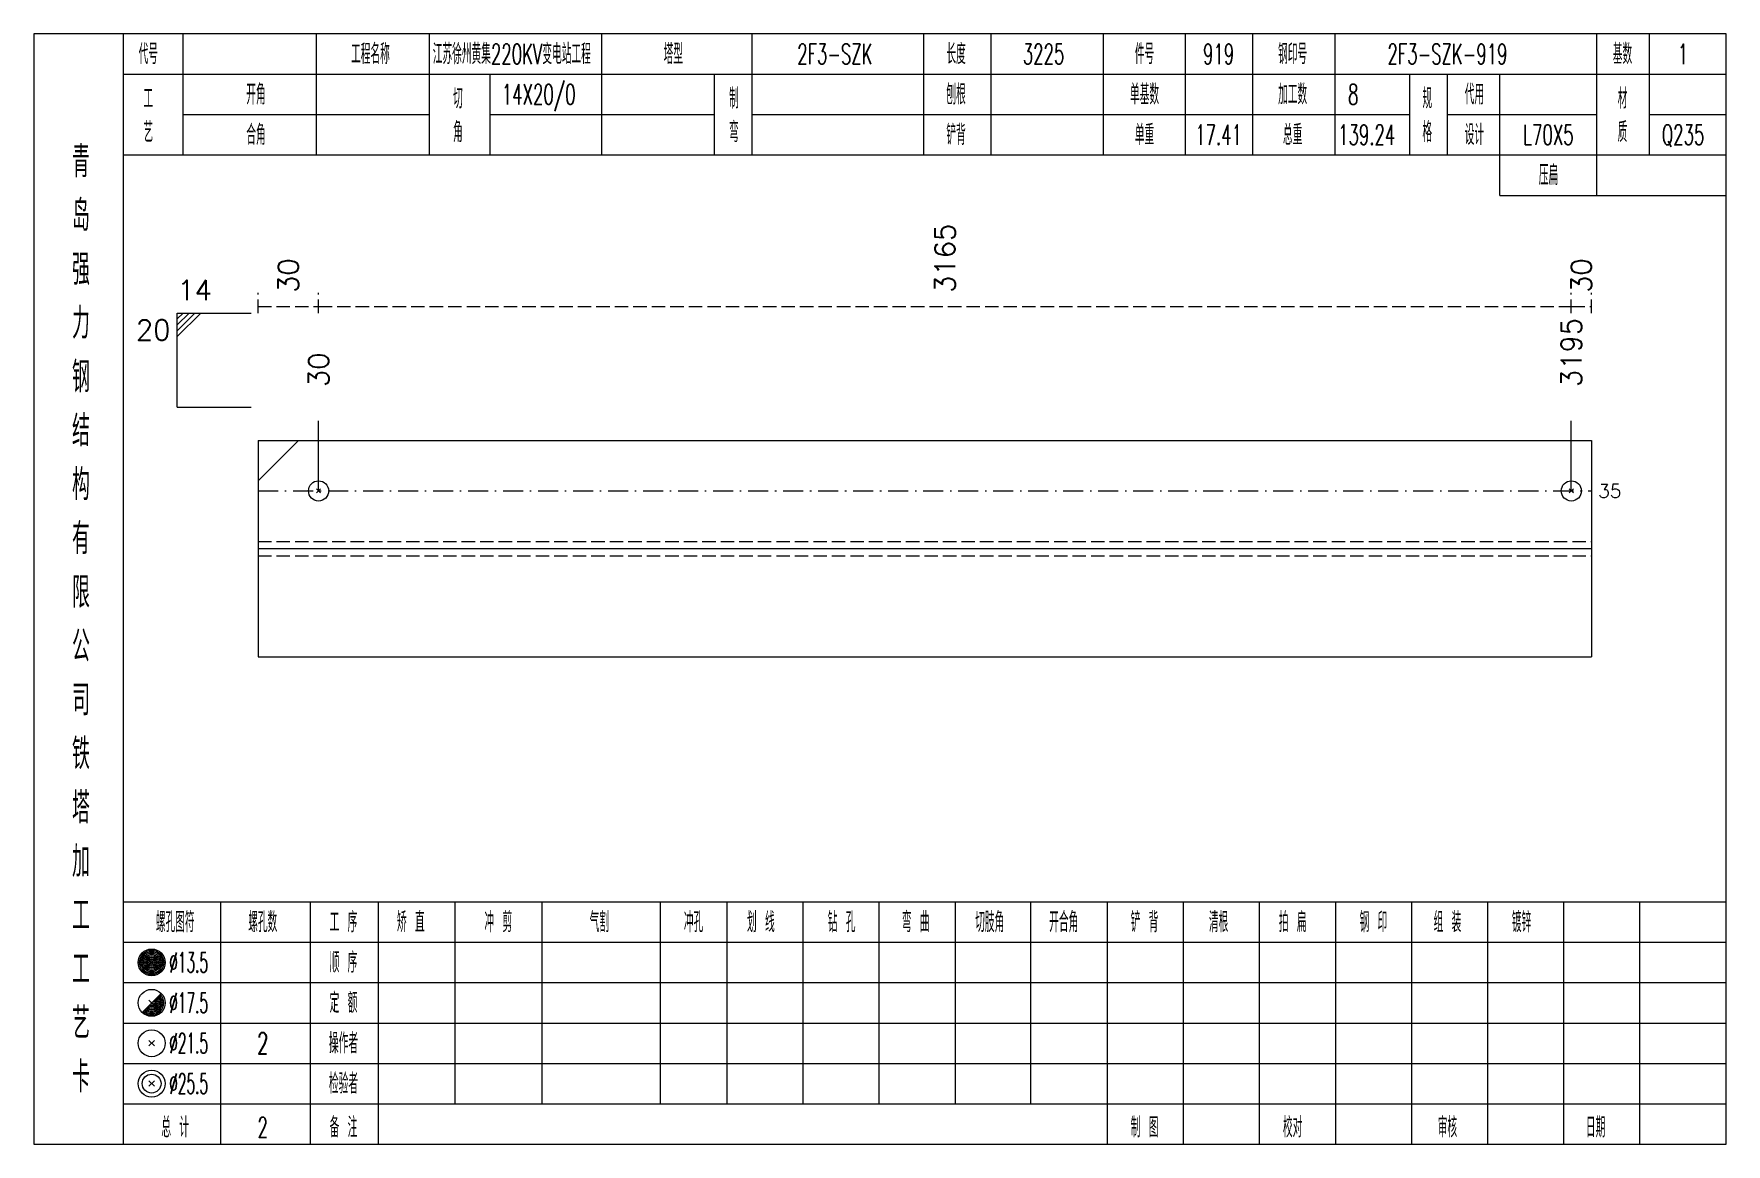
# Model space of a CAD drawing. Extents: x 0 to 4623, y -1159 to 4890.
# Drawn here: x 4048.2 to 4299.6, y 900 to 1065 of the extents above; entities that cross this region are included whole.
import ezdxf
from ezdxf.enums import TextEntityAlignment as Align

# ---------------------------------------------------------------- set-up
doc = ezdxf.new("R2010")
doc.units = 0
doc.header["$MEASUREMENT"] = 0
doc.linetypes.add('一点画线', pattern=[5.2, 3, -1, 0.2, -1])
doc.linetypes.add('虚线', pattern=[2.75, 2, -0.75])
doc.layers.get('0').update_dxf_attribs({"linetype": 'CONTINUOUS', "lineweight": 25})
for name, color, linetype, lineweight in [('1', 7, 'CONTINUOUS', 25), ('4', 7, 'CONTINUOUS', 25), ('5', 7, 'CONTINUOUS', 25)]:
    doc.layers.add(name, color=color, linetype=linetype, lineweight=lineweight)
doc.styles.get("Standard").update_dxf_attribs({"font": 'simplex.shx', "width": 0.7, "height": 3, "bigfont": 'gbhzfs.shx'})

msp = doc.modelspace()

# ---------------------------------------------------------------- texts
at = {"color": 8, "linetype": 'Continuous', "lineweight": 9}
for s, p in [('3165', (4183.55, 1026.5)), ('30', (4086, 1026.5)), ('30', (4278.1, 1026.5))]:
    msp.add_text(s, height=3, rotation=90, dxfattribs=at).set_placement(p, align=Align.MIDDLE_LEFT)
at = {"color": 7, "linetype": 'Continuous', "lineweight": 13}
msp.add_text('14', height=3, dxfattribs=at).set_placement((4069.5, 1024.5), align=Align.BOTTOM_LEFT)
msp.add_text('20', height=3, dxfattribs=at).set_placement((4068.5, 1022.5), align=Align.TOP_RIGHT)
for s, p in [('3195', (4276.6, 1012.5)), ('30', (4090.5, 1012.5))]:
    msp.add_text(s, height=3, rotation=90, dxfattribs=at).set_placement(p, align=Align.MIDDLE_LEFT)
msp.add_text('35', height=2, dxfattribs=at).set_placement((4280.6, 997.071), align=Align.MIDDLE_LEFT)
at = {"layer": '4', "color": 1, "linetype": 'Continuous', "lineweight": 13}
for s, height, width, p in [('代号', 3, 0.6, (4065.2, 1062)), ('工程名称', 3, 0.6, (4098.2, 1062)), ('江苏徐州黄集220KV变电站工程', 3, 0.6, (4119.2, 1062)), ('塔型', 3, 0.6, (4143.2, 1062)), ('2F3-SZK', 3, 0.6, (4167.2, 1062)), ('长度', 3, 0.6, (4185.2, 1062)), ('3225', 3, 0.6, (4198.2, 1062)), ('件号', 3, 0.6, (4213.2, 1062)), ('919', 3, 0.6, (4224.2, 1062)), ('钢印号', 3, 0.6, (4235.2, 1062)), ('2F3-SZK-919', 3, 0.6, (4258.2, 1062)), ('基数', 3, 0.6, (4284.2, 1062)), ('1', 3, 0.6, (4293.2, 1062)), ('工', 3, 0.6, (4065.2, 1055.4)), ('开角', 3, 0.6, (4081.2, 1056)), ('切', 3, 0.6, (4111.2, 1055.4)), ('14X20/0', 3, 0.6, (4123.2, 1056)), ('制', 3, 0.6, (4152.2, 1055.4)), ('刨根', 3, 0.6, (4185.2, 1056)), ('单基数', 3, 0.6, (4213.2, 1056)), ('加工数', 3, 0.6, (4235.2, 1056)), ('8', 3, 0.6, (4244.2, 1056)), ('规', 3, 0.6, (4255.2, 1055.4)), ('代用', 3, 0.6, (4262.2, 1056)), ('材', 3, 0.6, (4284.2, 1055.4)), ('艺', 3, 0.6, (4065.2, 1050.4)), ('合角', 3, 0.6, (4081.2, 1050)), ('角', 3, 0.6, (4111.2, 1050.4)), ('弯', 3, 0.6, (4152.2, 1050.4)), ('铲背', 3, 0.6, (4185.2, 1050)), ('单重', 3, 0.6, (4213.2, 1050)), ('17.41', 3, 0.6, (4224.2, 1050)), ('总重', 3, 0.6, (4235.2, 1050)), ('139.24', 3, 0.6, (4246.2, 1050)), ('格', 3, 0.6, (4255.2, 1050.4)), ('设计', 3, 0.6, (4262.2, 1050)), ('L70X5', 3, 0.6, (4273.2, 1050)), ('质', 3, 0.6, (4284.2, 1050.4)), ('Q235', 3, 0.6, (4293.2, 1050)), ('青', 4.6, 0.8, (4055.2, 1046)), ('压扁', 3, 0.6, (4273.2, 1044)), ('岛', 4.6, 0.8, (4055.2, 1038)), ('强', 4.6, 0.8, (4055.2, 1030)), ('力', 4.6, 0.8, (4055.2, 1022)), ('钢', 4.6, 0.8, (4055.2, 1014)), ('结', 4.6, 0.8, (4055.2, 1006)), ('构', 4.6, 0.8, (4055.2, 998)), ('有', 4.6, 0.8, (4055.2, 990)), ('限', 4.6, 0.8, (4055.2, 982)), ('公', 4.6, 0.8, (4055.2, 974)), ('司', 4.6, 0.8, (4055.2, 966)), ('铁', 4.6, 0.8, (4055.2, 958)), ('塔', 4.6, 0.8, (4055.2, 950)), ('加', 4.6, 0.8, (4055.2, 942)), ('工', 4.6, 0.8, (4055.2, 934)), ('螺孔图符', 3, 0.6, (4069.2, 933)), ('螺孔数', 3, 0.6, (4082.2, 933)), ('工 序', 3, 0.6, (4094.2, 933)), ('矫 直', 3, 0.6, (4104.2, 933)), ('冲 剪', 3, 0.6, (4117.2, 933)), ('气割', 3, 0.6, (4132.2, 933)), ('冲孔', 3, 0.6, (4146.2, 933)), ('划 线', 3, 0.6, (4156.2, 933)), ('钻 孔', 3, 0.6, (4168.2, 933)), ('弯 曲', 3, 0.6, (4179.2, 933)), ('切肢角', 3, 0.6, (4190.2, 933)), ('开合角', 3, 0.6, (4201.2, 933)), ('铲 背', 3, 0.6, (4213.2, 933)), ('清根', 3, 0.6, (4224.2, 933)), ('拍 扁', 3, 0.6, (4235.2, 933)), ('钢 印', 3, 0.6, (4247.2, 933)), ('组 装', 3, 0.6, (4258.2, 933)), ('镀锌', 3, 0.6, (4269.2, 933)), ('工', 4.6, 0.8, (4055.2, 926)), ('%%C13.5', 3, 0.5, (4071.2, 927)), ('顺 序', 3, 0.6, (4094.2, 927)), ('定 额', 3, 0.6, (4094.2, 921)), ('艺', 4.6, 0.8, (4055.2, 918)), ('%%C17.5', 3, 0.5, (4071.2, 921)), ('%%C21.5', 3, 0.5, (4071.2, 915)), ('2', 3.2, 0.6, (4082.2, 915)), ('操作者', 3, 0.6, (4094.2, 915)), ('卡', 4.6, 0.8, (4055.2, 910)), ('%%C25.5', 3, 0.5, (4071.2, 909)), ('检验者', 3, 0.6, (4094.2, 909)), ('总 计', 3, 0.6, (4069.2, 902.5)), ('2', 3, 0.6, (4082.2, 902.5)), ('备 注', 3, 0.6, (4094.2, 902.5)), ('制 图', 3, 0.6, (4213.2, 902.5)), ('校对', 3, 0.6, (4235.2, 902.5)), ('审核', 3, 0.6, (4258.2, 902.5)), ('日期', 3, 0.6, (4280.2, 902.5))]:
    msp.add_text(s, height=height, dxfattribs=dict(at, width=width)).set_placement(p, align=Align.MIDDLE_CENTER)

# ---------------------------------------------------------------- blocks, each defined once
blk = doc.blocks.new('孔21.5')
at = {"layer": '5', "color": 7, "linetype": 'Continuous', "lineweight": 13}
for p, q in [((-0.2, -0.2), (0.2, 0.2)), ((-0.2, 0.2), (0.2, -0.2))]:
    blk.add_line(p, q, dxfattribs=at)
blk.add_circle((0, 0), 1, dxfattribs=at)

# ---------------------------------------------------------------- linework, layer by layer
at = {"color": 8, "linetype": '虚线', "lineweight": 9}
for p, q in [((4081.5, 1023.5), (4081.5, 1026.5)), ((4090.5, 1023.5), (4090.5, 1026.5)), ((4090.5, 1023.5), (4090.5, 1026.5)), ((4276.6, 1023.5), (4276.6, 1026.5)), ((4276.6, 1023.5), (4276.6, 1026.5)), ((4279.6, 1023.5), (4279.6, 1026.5)), ((4081.5, 1024.5), (4090.5, 1024.5)), ((4090.5, 1024.5), (4276.6, 1024.5)), ((4276.6, 1024.5), (4279.6, 1024.5))]:
    msp.add_line(p, q, dxfattribs=at)
at = {"color": 7, "linetype": 'Continuous', "lineweight": 13}
for p, q in [((4069.5, 1023.5), (4080.5, 1023.5)), ((4069.5, 1009.5), (4069.5, 1023.5)), ((4070.375, 1023.5), (4069.5, 1022.625)), ((4071.25, 1023.5), (4069.5, 1021.75)), ((4072.125, 1023.5), (4069.5, 1020.875)), ((4073, 1023.5), (4069.5, 1020)), ((4069.5, 1009.5), (4080.5, 1009.5)), ((4090.5, 997.071), (4090.5, 1007.5)), ((4276.6, 997.071), (4276.6, 1007.5)), ((4081.5, 998.571), (4087.5, 1004.571))]:
    msp.add_line(p, q, dxfattribs=at)
at = {"color": 7, "linetype": 'Continuous', "lineweight": 18}
for p, q in [((4081.5, 1004.571), (4081.5, 972.429)), ((4081.5, 1004.571), (4279.6, 1004.571)), ((4279.6, 1004.571), (4279.6, 972.429)), ((4081.5, 988.5), (4279.6, 988.5))]:
    msp.add_line(p, q, dxfattribs=at)
at = {"color": 3, "linetype": '一点画线', "lineweight": 13}
msp.add_line((4081.5, 997.071), (4279.6, 997.071), dxfattribs=at)
at = {"color": 1, "linetype": '虚线', "lineweight": 18}
for p, q in [((4081.5, 989.571), (4279.6, 989.571)), ((4081.5, 987.429), (4279.6, 987.429))]:
    msp.add_line(p, q, dxfattribs=at)
at = {"layer": '1', "color": 7, "linetype": 'Continuous', "lineweight": 18}
msp.add_line((4081.5, 972.429), (4279.6, 972.429), dxfattribs=at)
at = {"layer": '4', "color": 1, "linetype": 'Continuous', "lineweight": 18}
for p, q in [((4061.5, 900), (4061.5, 1065)), ((4070.4, 1047), (4070.4, 1065)), ((4090.2, 1047), (4090.2, 1065)), ((4107, 1047), (4107, 1065)), ((4132.6, 1047), (4132.6, 1065)), ((4154.9, 1047), (4154.9, 1065)), ((4180.4, 1047), (4180.4, 1065)), ((4190.4, 1047), (4190.4, 1065)), ((4207.1, 1047), (4207.1, 1065)), ((4219.3, 1047), (4219.3, 1065)), ((4229.3, 1047), (4229.3, 1065)), ((4241.5, 1047), (4241.5, 1065)), ((4280.4, 1041), (4280.4, 1065)), ((4288.2, 1047), (4288.2, 1065)), ((4061.5, 1059), (4299.6, 1059)), ((4116, 1047), (4116, 1059)), ((4149.3, 1047), (4149.3, 1059)), ((4252.6, 1047), (4252.6, 1059)), ((4258.2, 1047), (4258.2, 1059)), ((4266, 1041), (4266, 1059)), ((4070.4, 1053), (4107, 1053)), ((4116, 1053), (4149.3, 1053)), ((4154.9, 1053), (4252.6, 1053)), ((4258.2, 1053), (4280.4, 1053)), ((4288.2, 1053), (4299.6, 1053)), ((4061.5, 1047), (4299.6, 1047)), ((4266, 1041), (4299.6, 1041)), ((4061.5, 936), (4299.6, 936)), ((4076, 900), (4076, 936)), ((4089.3, 900), (4089.3, 936)), ((4099.4, 900), (4099.4, 936)), ((4110.8, 906), (4110.8, 936)), ((4123.7, 906), (4123.7, 936)), ((4141.3, 906), (4141.3, 936)), ((4151.2, 906), (4151.2, 936)), ((4162.5, 906), (4162.5, 936)), ((4173.8, 906), (4173.8, 936)), ((4185.1, 906), (4185.1, 936)), ((4196.3, 906), (4196.3, 936)), ((4207.7, 906), (4207.7, 936)), ((4219, 906), (4219, 936)), ((4230.3, 906), (4230.3, 936)), ((4241.6, 906), (4241.6, 936)), ((4252.9, 906), (4252.9, 936)), ((4264.2, 906), (4264.2, 936)), ((4275.5, 906), (4275.5, 936)), ((4286.8, 906), (4286.8, 936)), ((4061.5, 930), (4299.6, 930)), ((4061.5, 924), (4299.6, 924)), ((4061.5, 918), (4299.6, 918)), ((4061.5, 912), (4299.6, 912)), ((4061.5, 906), (4299.6, 906)), ((4207.7, 900), (4207.7, 906)), ((4219, 900), (4219, 906)), ((4230.3, 900), (4230.3, 906)), ((4241.6, 900), (4241.6, 906)), ((4252.9, 900), (4252.9, 906)), ((4264.2, 900), (4264.2, 906)), ((4275.5, 900), (4275.5, 906)), ((4286.8, 900), (4286.8, 906))]:
    msp.add_line(p, q, dxfattribs=at)
at = {"layer": '4', "color": 7, "linetype": 'Continuous', "lineweight": 13}
for p, q in [((4065.5, 926.8), (4065.9, 927.2)), ((4065.9, 926.8), (4065.5, 927.2)), ((4064.286, 919.586), (4067.114, 922.414)), ((4065.3, 921.4), (4066.1, 920.6)), ((4065.3, 914.6), (4066.1, 915.4)), ((4065.3, 915.4), (4066.1, 914.6)), ((4065.3, 908.6), (4066.1, 909.4)), ((4065.3, 909.4), (4066.1, 908.6))]:
    msp.add_line(p, q, dxfattribs=at)
at = {"layer": '4', "color": 1, "linetype": 'Continuous', "lineweight": 18}
msp.add_lwpolyline([(4048.2, 1065), (4048.2, 900), (4299.6, 900), (4299.6, 1065)], close=True, dxfattribs=at)
at = {"layer": '4', "color": 7, "linetype": 'Continuous', "lineweight": 13}
for centre, radius in [((4065.7, 927), 2), ((4065.7, 927), 1.8), ((4065.7, 927), 1.6), ((4065.7, 927), 1.4), ((4065.7, 927), 1.2), ((4065.7, 927), 1), ((4065.7, 927), 0.8), ((4065.7, 927), 0.6), ((4065.7, 927), 0.4), ((4065.7, 927), 0.2), ((4065.7, 921), 2), ((4065.7, 915), 2), ((4065.7, 909), 2), ((4065.7, 909), 1.4)]:
    msp.add_circle(centre, radius, dxfattribs=at)
for radius in [1.8, 1.6, 1.4, 1.2, 1, 0.8, 0.6, 0.4, 0.2]:
    msp.add_arc((4065.7, 921), radius, 225, 45, dxfattribs=at)

# ---------------------------------------------------------------- block references
at = {"color": 7, "linetype": 'Continuous', "lineweight": 13, "xscale": 1.5, "yscale": 1.5, "zscale": 1.5}
for p in [(4090.5, 997.071), (4276.6, 997.071)]:
    msp.add_blockref('孔21.5', p, dxfattribs=at)

msp.set_redraw_order([(e.dxf.handle, doc.entitydb.next_handle()) for e in msp.query("TEXT MTEXT ATTDEF DIMENSION ARC_DIMENSION")])  # texts and dimensions are drawn at this point

doc.saveas('drawing.dxf')
